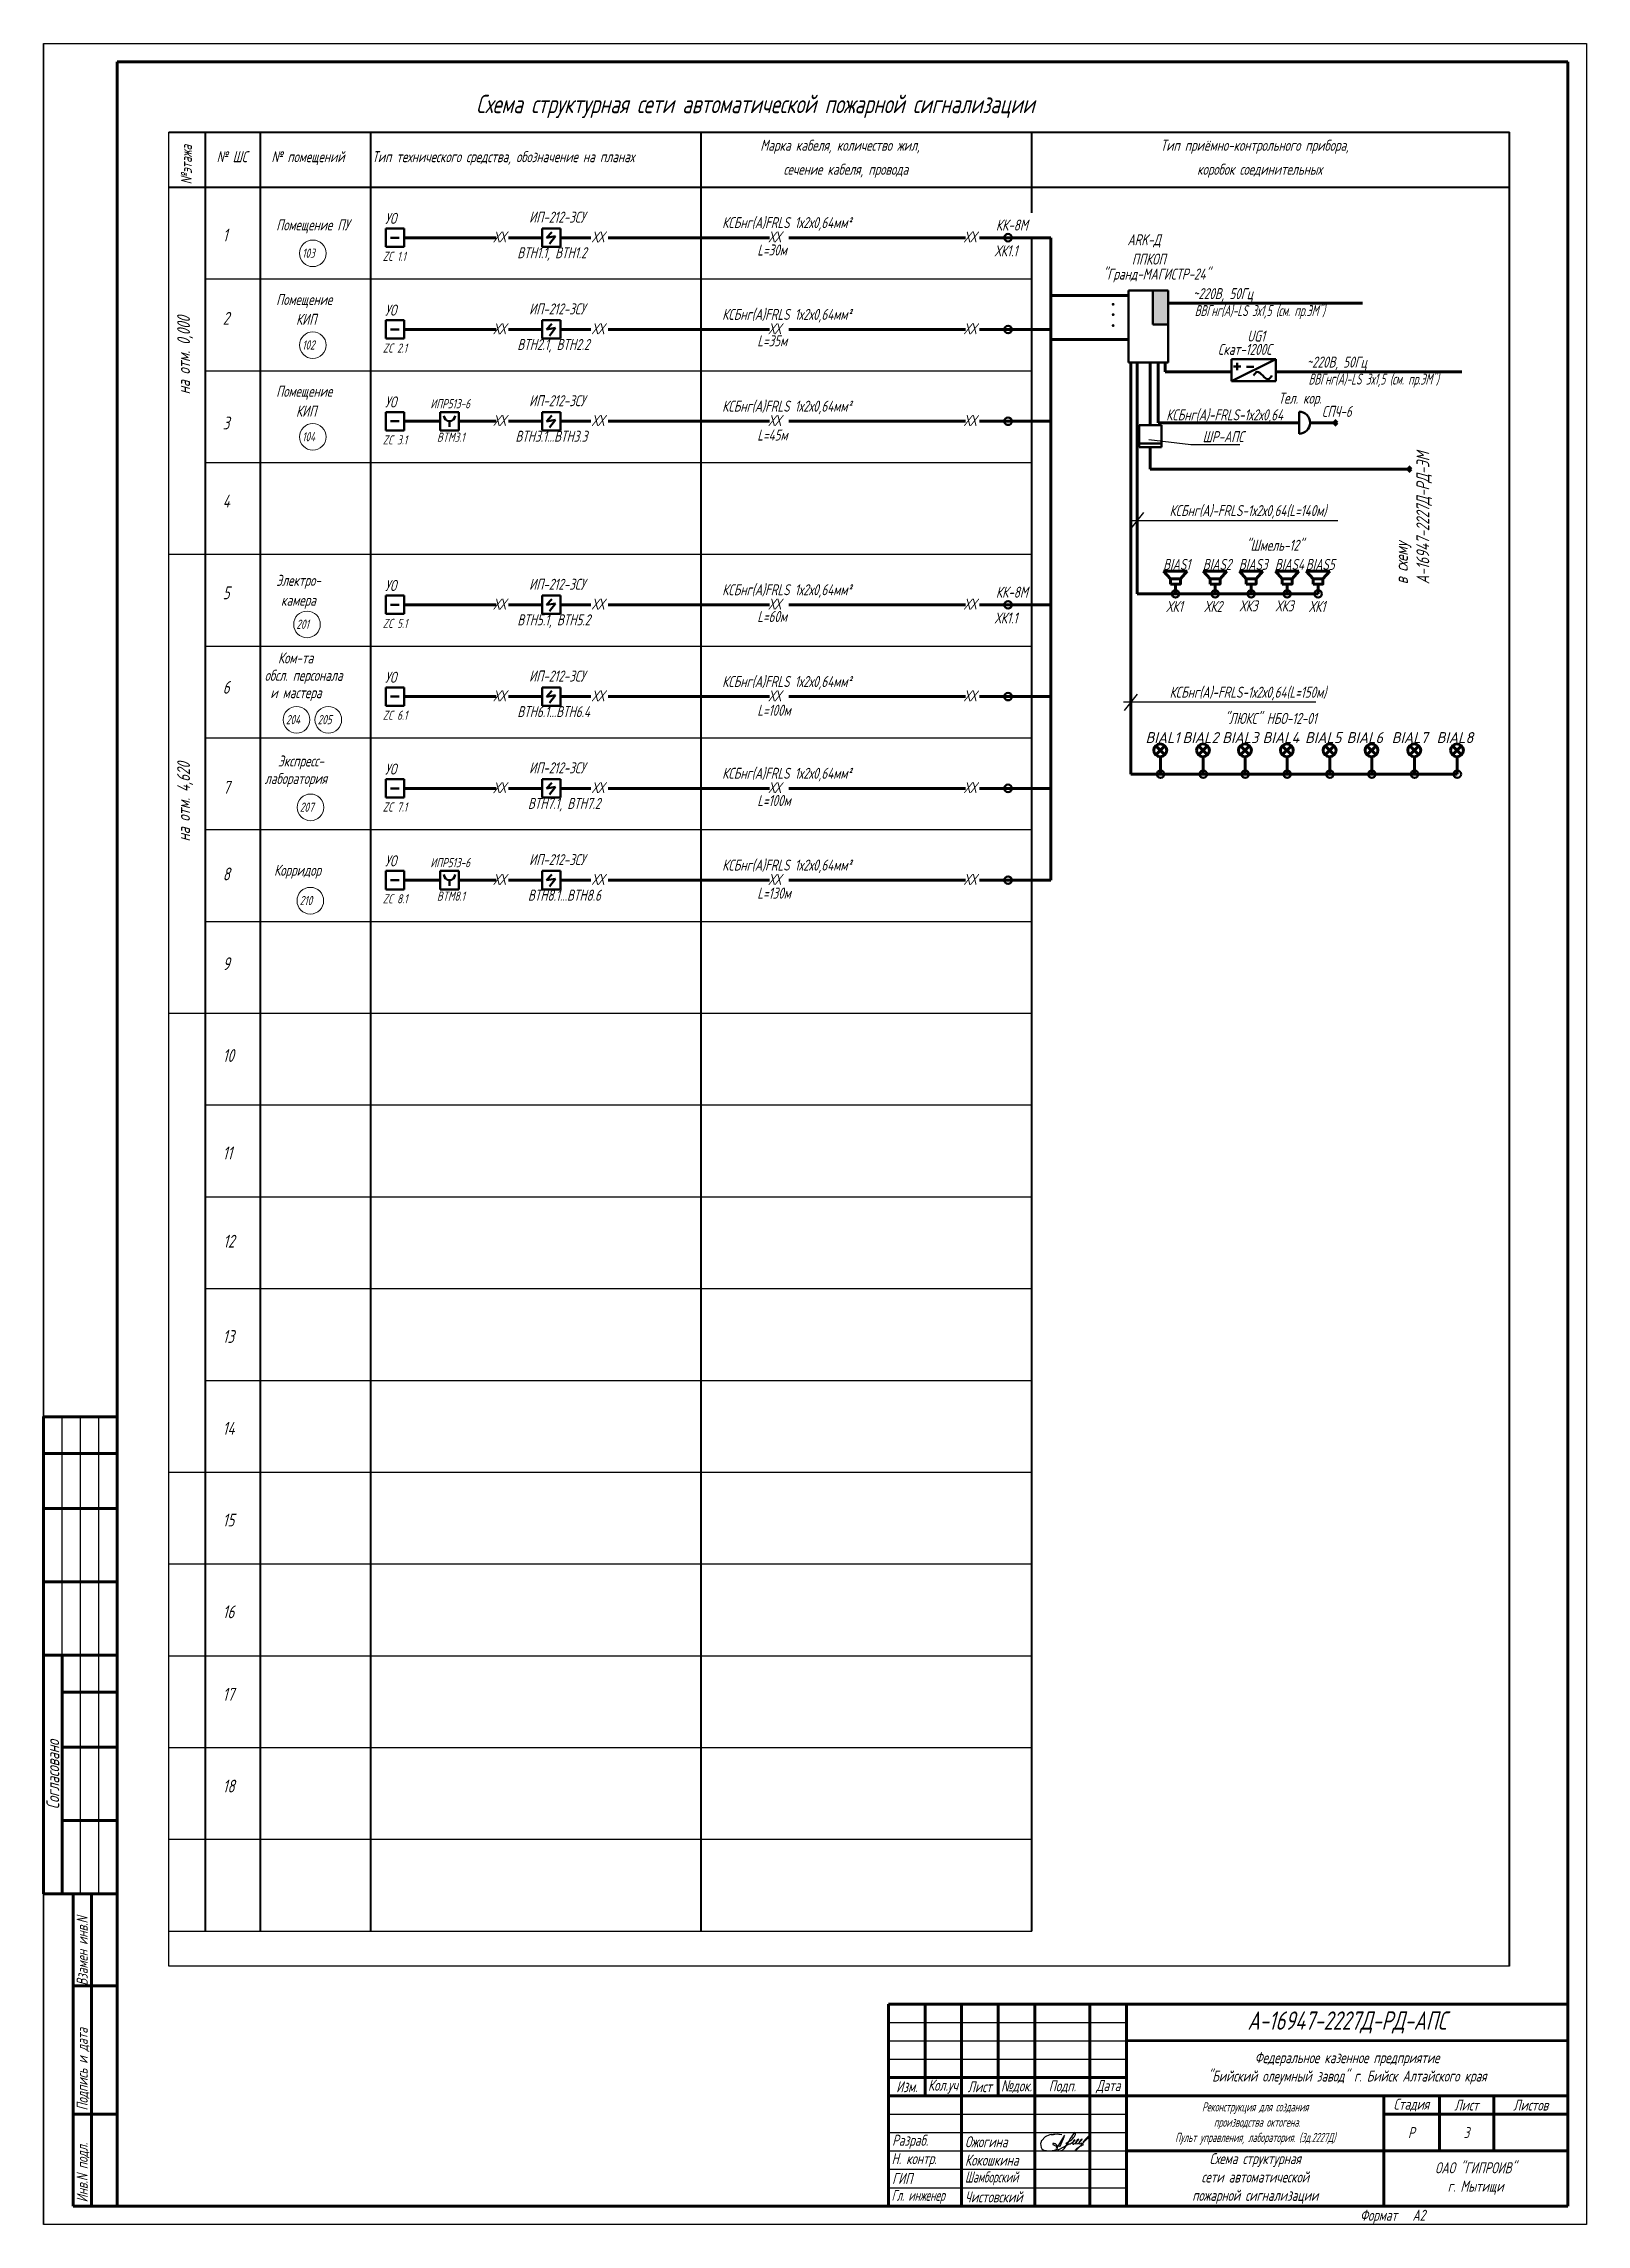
# Model space of a CAD drawing. Header units: millimetres. Extents: x 1866 to 6515, y 1263 to 3609.
# Drawn here: x 3585 to 4005, y 1268 to 1862 of the extents above; entities that cross this region are included whole.
import ezdxf
from ezdxf import colors
from ezdxf.entities.mleader import LeaderData, LeaderLine
from ezdxf.enums import TextEntityAlignment as Align
from ezdxf.math import Vec2, Vec3

# ---------------------------------------------------------------- set-up
doc = ezdxf.new("R2010")
doc.units = ezdxf.units.MM
doc.linetypes.add('ACAD_ISO02W100', pattern=[15, 12, -3])
for name, color, linetype, lineweight in [('Датчики (Вновь)', 2, 'Continuous', 50), ('КаБель силовой (Вновь)', 1, 'Continuous', 60), ('Линия выноска', 137, 'Continuous', 25), ('линия связи', 3, 'Continuous', 60), ('Линия связи (Вновь)', 3, 'Continuous', 60), ('Рамка толстая', 7, 'Continuous', 60), ('СОУЭ', 160, 'Continuous', 60), ('стена', 7, 'Continuous', 20), ('ТаБлица', 253, 'Continuous', 40), ('Текст', 2, 'Continuous', 20), ('ТОНКИЕ', 150, 'Continuous', 9), ('Штампы', 252, 'Continuous', 25), ('Щиты пульты (Вновь)', 5, 'Continuous', 50), ('Эл. аппараты (Вновь)', 93, 'Continuous', 50)]:
    doc.layers.add(name, color=color, linetype=linetype, lineweight=lineweight)
doc.layers.add('Текст.', color=51, linetype='Continuous')
doc.styles.add('Simplex', font='simplex.shx', dxfattribs={"width": 0.7, "oblique": 15})

msp = doc.modelspace()

# ---------------------------------------------------------------- texts
at = {"style": 'Simplex', "oblique": 15, "width": 0.7}
for s, p in [('1', (3633.784, 1807.998)), ('2', (3633.784, 1785.329)), ('3', (3633.784, 1756.819)), ('4', (3633.784, 1735.559)), ('5', (3633.784, 1710.559)), ('6', (3633.784, 1684.826)), ('7', (3633.876, 1657.578)), ('8', (3633.784, 1633.986)), ('9', (3633.784, 1609.526)), ('10', (3633.784, 1584.526)), ('11', (3633.784, 1557.998)), ('12', (3633.929, 1533.947)), ('13', (3633.784, 1507.998)), ('14', (3633.784, 1482.998)), ('15', (3633.784, 1457.998)), ('16', (3633.784, 1432.998)), ('17', (3633.784, 1410.534)), ('18', (3633.784, 1385.534))]:
    msp.add_text(s, height=3.5, dxfattribs=at).set_placement(p)
at = {"color": 0, "style": 'Simplex', "oblique": 15, "width": 0.7}
msp.add_text('на отм. 4,620', height=3.5, rotation=90, dxfattribs=at).set_placement((3624.867, 1644.582))
at = {"color": 7, "style": 'Simplex', "oblique": 15, "width": 0.7}
for s, p in [('Взамен инв.N', (3597.024, 1332.903)), ('Подпись и дата', (3597.024, 1298.903)), ('Инв.N подл.', (3597.024, 1273.903))]:
    msp.add_text(s, height=3, rotation=90, dxfattribs=at).set_placement(p)
at = {"layer": 'Линия связи (Вновь)', "style": 'Simplex', "oblique": 15, "width": 0.7}
for p in [(3707.442, 1807.738), (3734.236, 1807.738), (3782.347, 1807.744), (3835.565, 1807.744), (3707.442, 1782.738), (3734.236, 1782.738), (3782.347, 1782.744), (3835.565, 1782.744), (3707.442, 1757.738), (3734.236, 1757.738), (3782.347, 1757.744), (3835.565, 1757.744), (3707.442, 1707.738), (3734.236, 1707.738), (3782.347, 1707.744), (3835.565, 1707.744), (3707.442, 1682.738), (3734.236, 1682.738), (3782.347, 1682.744), (3835.565, 1682.744), (3707.442, 1657.738), (3734.236, 1657.738), (3782.347, 1657.744), (3835.565, 1657.744), (3707.442, 1632.738), (3734.236, 1632.738), (3782.347, 1632.744), (3835.565, 1632.744)]:
    msp.add_text('ХХ', height=3, dxfattribs=at).set_placement(p)
at = {"layer": 'стена', "lineweight": -3, "style": 'Simplex', "oblique": 15, "width": 0.7}
msp.add_text('  Формат   А2', height=3, dxfattribs=at).set_placement((3940.632, 1268.897))
at = {"layer": 'Текст', "style": 'Simplex', "oblique": 15, "width": 0.7}
msp.add_text('UG1', height=3, dxfattribs=at).set_placement((3915.114, 1780.745), align=Align.CENTER)
at = {"layer": 'Текст', "insert": (3939.866, 1322.903), "char_height": 5, "width": 120, "attachment_point": 5, "style": 'Simplex'}
msp.add_mtext('А-16947-2227Д-РД-АПС', dxfattribs=at)
at = {"layer": 'Текст', "lineweight": 20, "style": 'Simplex'}
for s, insert, char_height, width, attachment_point in [('Федеральное казенное предприятие\\P"Бийский олеумный завод" г. Бийск Алтайского края', (3939.866, 1310.403), 3, 120, 5), ('Изм.', (3820.024, 1305.403), 3, 10, 5), ('Кол.уч', (3829.866, 1305.403), 3, 10, 5), ('Лист', (3839.866, 1305.403), 3, 10, 5), ('{\\fArial|b0|i0|c204|p34;\\W0.7;№\\Fsimplex|c204;док.}', (3849.866, 1305.403), 3, 10, 5), ('Подп.', (3862.366, 1305.403), 3, 15, 5), ('{\\W0.7;Дата}', (3874.866, 1305.403), 3, 10, 5), ('{\\W0.6;Реконструкция для создания\\P производства октогена.  \\PПульт управления, лаборатория. (Зд.2227Д)}', (3914.866, 1295.403), 2.5, 70, 5), ('{\\W0.7;Стадия}', (3957.366, 1300.403), 3, 15, 5), ('Лист', (3972.366, 1300.403), 3, 15, 5), ('Листов', (3989.866, 1300.403), 3, 20, 5), ('Разраб.', (3816.024, 1290.403), 3, 18, 4), ('Ожогина', (3835.866, 1290.403), 3, 18, 4), ('Р', (3957.366, 1292.903), 3, 15, 5), ('3', (3972.366, 1292.903), 3, 15, 5), ('Н. контр.', (3815.866, 1285.403), 3, 19, 4), ('Кокошкина', (3835.866, 1285.403), 3, 18, 4), ('Схема структурная\\Pсети автоматической \\Pпожарной сигнализации', (3914.866, 1280.403), 3, 70, 5), ('{\\C2;ОАО "ГИПРОИВ"\\Pг. Мытищи}', (3974.866, 1280.403), 3, 50, 5), ('{\\W0.6;Гл. инженер}', (3815.866, 1275.403), 3, 18, 4), ('ГИП', (3816.024, 1280.403), 3, 18, 4), ('{\\W0.6;Шамборский}', (3835.866, 1280.403), 3, 18, 4), ('Чистовский', (3835.866, 1275.403), 3, 18, 4)]:
    msp.add_mtext(s, dxfattribs=dict(at, insert=insert, char_height=char_height, width=width, attachment_point=attachment_point))
at = {"layer": 'Текст.', "style": 'Simplex', "oblique": 15, "width": 0.7}
for s, height, p in [('Схема структурная сети автоматической пожарной сигнализации', 5, (3702.762, 1842.958)), ('Марка кабеля, количество жил,', 3, (3780.132, 1832.706)), ('Тип приёмно-контрольного прибора,', 3, (3889.087, 1832.706)), (' № ШС', 3, (3630.725, 1829.6)), (' № помещений', 3, (3645.647, 1829.6)), ('Тип технического средства, обозначение на планах', 3, (3674.455, 1829.6)), ('сечение кабеля, провода', 3, (3786.458, 1826.167)), ('коробок соединительных', 3, (3899.051, 1826.167)), ('Помещение ПУ', 3, (3648.343, 1811.031)), ('УО', 3, (3677.988, 1812.805)), ('ИП-212-3СУ', 3, (3717.195, 1813.136)), ('КСБнг(А)FRLS 1х2х0,64мм²', 3, (3769.755, 1811.652)), ('КК-8М', 3, (3844.281, 1810.981)), ('103', 2.5, (3655.386, 1803.57)), ('ВТН1.1, ВТН1.2', 3, (3713.979, 1803.443)), ('L=30м', 3, (3779.317, 1804.189)), ('ХК1.1', 3, (3843.919, 1803.955)), ('ARK-Д', 3, (3880.083, 1806.982)), ('ZC 1.1', 2.5, (3677.335, 1802.719)), (' "Гранд-МАГИСТР-24"', 3, (3871.949, 1797.632)), ('ППКОП', 3, (3881.276, 1801.708)), ('~220В, 50Гц', 3, (3897.883, 1792.302)), ('Помещение', 3, (3648.343, 1790.714)), ('КИП', 3, (3653.733, 1785.299)), ('УО', 3, (3677.988, 1787.805)), ('ИП-212-3СУ', 3, (3717.195, 1788.136)), ('КСБнг(А)FRLS 1х2х0,64мм²', 3, (3769.755, 1786.652)), ('L=35м', 3, (3779.317, 1779.472)), ('102', 2.5, (3655.386, 1778.57)), ('ZC 2.1', 2.5, (3677.335, 1777.719)), ('ВТН2.1, ВТН2.2', 3, (3713.978, 1778.443)), ('Скат-1200С', 3, (3904.728, 1777.119)), ('~220В, 50Гц', 3, (3928.868, 1773.659)), ('Помещение', 3, (3648.343, 1765.714)), ('УО', 3, (3677.988, 1762.805)), ('ИПР513-6 ', 2.5, (3690.313, 1762.57)), ('ИП-212-3СУ', 3, (3717.195, 1763.136)), ('КСБнг(А)FRLS 1х2х0,64мм²', 3, (3769.755, 1761.652)), ('КИП', 3, (3653.733, 1760.299)), ('СПЧ-6', 3, (3933.043, 1760.223)), ('104', 2.5, (3655.386, 1753.57)), ('ZC 3.1', 2.5, (3677.335, 1752.719)), ('BTM3.1 ', 2.5, (3692.109, 1753.443)), ('ВТН3.1...ВТН3.3', 3, (3713.457, 1753.443)), ('L=45м', 3, (3779.317, 1753.786)), ('Электро-', 3, (3648.343, 1714.202)), ('BIАS1', 3, (3889.805, 1718.556)), ('BIАS2', 3, (3900.604, 1718.556)), ('BIАS3', 3, (3910.41, 1718.556)), ('BIАS4', 3, (3920.216, 1718.556)), ('BIАS5', 3, (3928.628, 1718.556)), ('камера', 3, (3649.649, 1708.787)), ('УО', 3, (3677.988, 1712.805)), ('ИП-212-3СУ', 3, (3717.195, 1713.136)), ('КСБнг(А)FRLS 1х2х0,64мм²', 3, (3769.755, 1711.652)), ('КК-8М', 3, (3844.281, 1710.981)), ('201', 2.5, (3653.812, 1702.499)), ('ZC 5.1', 2.5, (3677.335, 1702.719)), ('ВТН5.1, ВТН5.2', 3, (3713.979, 1703.443)), ('L=60м', 3, (3779.317, 1704.365)), ('ХК1.1', 3, (3843.919, 1703.955)), ('ХК1', 3, (3890.659, 1707.077)), ('ХК2', 3, (3900.984, 1707.077)), ('ХК3', 3, (3910.593, 1707.256)), ('ХК3', 3, (3920.399, 1707.256)), ('ХК1', 3, (3929.481, 1707.077)), ('Ком-та ', 3, (3648.829, 1693.083)), ('обсл. персонала', 3, (3645.204, 1688.334)), ('УО', 3, (3677.988, 1687.805)), ('ИП-212-3СУ', 3, (3717.195, 1688.136)), ('КСБнг(А)FRLS 1х2х0,64мм²', 3, (3769.755, 1686.652)), ('и мастера', 3, (3646.731, 1683.61)), ('ВТН6.1...ВТН6.4', 3, (3713.978, 1678.443)), ('L=100м', 3, (3779.317, 1678.83)), ('204', 2.5, (3650.976, 1676.522)), ('205', 2.5, (3659.608, 1676.522)), ('ZC 6.1', 2.5, (3677.335, 1677.719)), ('лаборатория', 3, (3645.204, 1660.252)), ('Экспресс-', 3, (3648.829, 1665.001)), ('УО', 3, (3677.988, 1662.805)), ('ИП-212-3СУ', 3, (3717.195, 1663.136)), ('КСБнг(А)FRLS 1х2х0,64мм²', 3, (3769.755, 1661.652)), ('207', 2.5, (3654.769, 1652.666)), ('ZC 7.1', 2.5, (3677.335, 1652.719)), ('ВТН7.1, ВТН7.2', 3, (3716.866, 1653.443)), ('L=100м', 3, (3779.317, 1654.241)), ('УО', 3, (3677.988, 1637.805)), ('ИПР513-6 ', 2.5, (3690.313, 1637.57)), ('ИП-212-3СУ', 3, (3717.195, 1638.136)), ('КСБнг(А)FRLS 1х2х0,64мм²', 3, (3769.755, 1636.652)), ('Корридор', 3, (3647.767, 1635.252)), ('210', 2.5, (3654.714, 1627.242)), ('ZC 8.1', 2.5, (3677.335, 1627.719)), ('BTM8.1 ', 2.5, (3692.109, 1628.443)), ('ВТН8.1...ВТН8.6', 3, (3716.866, 1628.443)), ('L=130м', 3, (3779.317, 1629.009))]:
    msp.add_text(s, height=height, dxfattribs=at).set_placement(p)
for s, height, p in [(' №этажа', 3, (3625.38, 1822.146)), ('на отм. 0,000', 3.5, (3624.867, 1766.367))]:
    msp.add_text(s, height=height, rotation=90, dxfattribs=at).set_placement(p)
for s, p in [('Тел. кор.', (3927.075, 1763.837)), ('КСБнг(А)-FRLS-1х2х0,64', (3906.537, 1759.287)), ('КСБнг(А)-FRLS-1х2х0,64(L=140м)', (3912.875, 1733.211)), ('КСБнг(А)-FRLS-1х2х0,64(L=150м)', (3912.875, 1683.739))]:
    msp.add_text(s, height=3, dxfattribs=at).set_placement(p, align=Align.CENTER)
for s, p in [('"Шмель-12"', (3928.013, 1723.758)), (' "ЛЮКС" НБО-12-01', (3931.599, 1676.59))]:
    msp.add_text(s, height=3, dxfattribs=at).set_placement(p, align=Align.RIGHT)
at = {"layer": 'Текст.', "char_height": 3, "width": 52.90881, "attachment_point": 5, "style": 'Simplex'}
for insert in [(3916.099, 1788.77), (3947.085, 1770.126)]:
    msp.add_mtext('{\\W0.6;\\C2;ВВГнг(А)-LS 3х1,5 (см. пр.ЭМ")}', dxfattribs=dict(at, insert=insert))
at = {"layer": 'Текст.', "insert": (3952.921, 1714.645), "char_height": 3.5, "width": 36.73732, "attachment_point": 1, "rotation": 90, "style": 'Simplex'}
msp.add_mtext('в схему А-16947-2227Д-РД-ЭМ', dxfattribs=at)
at = {"layer": 'Текст.', "char_height": 3, "attachment_point": 6, "style": 'Simplex'}
for s, insert in [('{\\W0.9;BIAL1}', (3894.272, 1672.869)), ('{\\W0.9;BIAL2}', (3904.869, 1672.869)), ('{\\W0.9;BIAL3}', (3915.719, 1672.869)), ('{\\W0.9;BIAL4}', (3926.851, 1672.869)), ('{\\W0.9;BIAL5}', (3938.342, 1672.869)), ('{\\W0.9;BIAL6}', (3949.652, 1672.869)), ('{\\W0.9;BIAL7}', (3961.863, 1672.869)), ('{\\W0.9;BIAL8}', (3974.233, 1672.87))]:
    msp.add_mtext_dynamic_manual_height_columns(s, width=8.60073, gutter_width=12.5, heights=[0], dxfattribs=dict(at, insert=insert))
at = {"layer": 'Штампы', "color": 2, "insert": (3587.524, 1390.403), "char_height": 3.5, "width": 65, "attachment_point": 5, "rotation": 90, "style": 'Simplex'}
msp.add_mtext('Согласовано ', dxfattribs=at)

# ---------------------------------------------------------------- blocks, each defined once
blk = doc.blocks.new('A$C7D79663D')
at = {"layer": 'линия связи', "color": 5}
for p, q in [((1.26, 1.38), (0, 0)), ((2.14, 2.33), (2.14, 3.01)), ((3.03, 1.38), (4.29, 0)), ((4.29, 0), (0, 0))]:
    blk.add_line(p, q, dxfattribs=at)
blk.add_lwpolyline([(3.03, 2.33), (3.03, 1.38), (1.26, 1.38), (1.26, 2.33)], close=True, dxfattribs=at)
blk = doc.blocks.new('_Oblique')
at = {"color": 0, "linetype": 'ByBlock', "lineweight": -2}
blk.add_line((-0.5, -0.5), (0.5, 0.5), dxfattribs=at)
blk = doc.blocks.new('A$C16DF54B3')
at = {"layer": 'СОУЭ'}
for p, q in [((0.51, 2.99), (2.99, 0.51)), ((0.51, 0.51), (2.99, 2.99))]:
    blk.add_line(p, q, dxfattribs=at)
blk.add_circle((1.75, 1.75), 1.75, dxfattribs=at)
blk = doc.blocks.new('A$C63250D19')
at = {"layer": 'Датчики (Вновь)'}
for p, q in [((0, 5), (5, 5)), ((0, 0), (0, 5)), ((5, 0), (0, 0)), ((2.5, 1), (2.5, 2.5)), ((5, 5), (5, 0))]:
    blk.add_line(p, q, dxfattribs=at)
blk.add_arc((2.5, 4), 1.5, 180, 0, dxfattribs=at)
blk = doc.blocks.new('A$C6EEA4EDC')
at = {"layer": 'Эл. аппараты (Вновь)'}
for p, q in [((0, 3), (0, 0)), ((6, 3), (0, 3)), ((0, 0), (6, 3)), ((6, 0), (6, 3)), ((0, 0), (6, 0)), ((0.28, 1.99), (1.28, 1.99)), ((0.78, 2.49), (0.78, 1.49)), ((2.01, 1.98), (3.01, 1.98))]:
    blk.add_line(p, q, dxfattribs=at)
blk.add_spline([(2.99, 0.78), (3.49, 1.28), (4.24, 0.78), (4.99, 0.28), (5.49, 0.78)], degree=3, dxfattribs=at)
blk = doc.blocks.new('A$C15B22022')
at = {"layer": 'Щиты пульты (Вновь)'}
for p, q in [((0, 6), (0, 0)), ((6, 6), (0, 6)), ((6, 0), (6, 6)), ((0, 1), (6, 1)), ((0, 0), (6, 0))]:
    blk.add_line(p, q, dxfattribs=at)
blk = doc.blocks.new('_None')

# ---------------------------------------------------------------- hatches: boundary and pattern name
at = {"layer": 'Датчики (Вновь)'}
msp.add_hatch(color=1, dxfattribs=at).paths.add_polyline_path([(3891.153, 1794.694), (3886.958, 1794.694), (3886.958, 1785.41), (3891.153, 1785.41)])
at = {"layer": 'Эл. аппараты (Вновь)'}
for points in [[(3875.782, 1790.901, 1), (3876.582, 1790.901, 1)], [(3875.782, 1788.075, 1), (3876.582, 1788.075, 1)], [(3875.782, 1785.107, 1), (3876.582, 1785.107, 1)]]:
    msp.add_hatch(color=256, dxfattribs=at).paths.add_polyline_path(points)

# ---------------------------------------------------------------- linework, layer by layer
for p, q in [((3585.024, 1267.903), (3585.024, 1861.903)), ((3585.024, 1861.903), (3585.024, 1856.903)), ((3585.024, 1861.903), (3585.024, 1564.903)), ((3619.066, 1338.253), (3619.066, 1837.806)), ((3984.066, 1338.253), (3619.066, 1338.253)), ((3815.024, 1322.903), (3879.796, 1322.903)), ((3815.024, 1297.903), (3879.796, 1297.903)), ((3815.024, 1292.903), (3879.796, 1292.903)), ((3815.024, 1282.903), (3879.985, 1282.903)), ((3815.024, 1277.903), (3879.985, 1277.903)), ((3815.024, 1272.903), (3815.024, 1277.903)), ((3815.024, 1272.903), (3815.024, 1277.903)), ((4000.024, 1272.903), (3815.024, 1272.903)), ((3835.024, 1272.903), (3855.024, 1272.903)), ((3870.024, 1272.903), (3880.024, 1272.903)), ((3870.024, 1272.903), (3880.024, 1272.903)), ((3950.024, 1272.903), (3965.024, 1272.903)), ((3950.024, 1272.903), (3950.024, 1272.903)), ((3950.024, 1272.903), (3965.024, 1272.903)), ((3950.024, 1272.903), (3950.024, 1272.903))]:
    msp.add_line(p, q)
at = {"color": 7, "lineweight": 60}
for p, q in [((3605.024, 1856.903), (4000.024, 1856.903)), ((3605.024, 1272.903), (3605.024, 1856.903)), ((4000.024, 1856.903), (4000.024, 1272.903)), ((3605.024, 1272.903), (4000.024, 1272.903))]:
    msp.add_line(p, q, dxfattribs=at)
at = {"color": 3, "lineweight": -3}
for p, q in [((3629.066, 1797.806), (3674.066, 1797.806)), ((3674.066, 1797.806), (3854.066, 1797.806)), ((3629.066, 1772.806), (3854.066, 1772.806)), ((3629.066, 1747.806), (3680.9, 1747.806)), ((3674.066, 1747.806), (3854.066, 1747.806)), ((3674.066, 1747.806), (3854.066, 1747.806)), ((3619.066, 1722.806), (3854.066, 1722.806)), ((3629.066, 1697.806), (3644.066, 1697.806)), ((3644.066, 1697.806), (3854.066, 1697.806)), ((3629.066, 1672.806), (3854.066, 1672.806)), ((3629.066, 1647.806), (3677.948, 1647.806)), ((3674.066, 1647.806), (3854.066, 1647.806)), ((3629.066, 1622.806), (3644.066, 1622.806)), ((3644.066, 1622.806), (3854.066, 1622.806)), ((3619.066, 1597.806), (3644.066, 1597.806)), ((3644.066, 1597.806), (3854.066, 1597.806)), ((3629.066, 1572.806), (3854.066, 1572.806)), ((3629.066, 1547.806), (3854.066, 1547.806)), ((3629.066, 1547.806), (3854.066, 1547.806)), ((3629.066, 1522.806), (3854.066, 1522.806)), ((3629.066, 1497.806), (3854.066, 1497.806)), ((3619.066, 1472.806), (3854.066, 1472.806)), ((3619.066, 1472.806), (3854.066, 1472.806)), ((3619.066, 1447.806), (3854.066, 1447.806)), ((3629.066, 1447.806), (3644.066, 1447.806)), ((3619.066, 1422.806), (3854.066, 1422.806)), ((3619.066, 1397.806), (3644.066, 1397.806)), ((3619.066, 1397.806), (3644.066, 1397.806)), ((3629.066, 1397.806), (3644.066, 1397.806)), ((3644.066, 1397.806), (3854.066, 1397.806)), ((3619.066, 1372.806), (3854.066, 1372.806)), ((3619.066, 1347.806), (3854.066, 1347.806))]:
    msp.add_line(p, q, dxfattribs=at)
at = {"linetype": 'ACAD_ISO02W100', "lineweight": -3, "ltscale": 0.5}
for p, q in [((3853.902, 1797.806), (3853.902, 1797.806)), ((3853.902, 1697.806), (3853.902, 1697.806))]:
    msp.add_line(p, q, dxfattribs=at)
at = {"lineweight": 30}
msp.add_line((3891.153, 1791.172), (3921.199, 1791.172), dxfattribs=at)
at = {"color": 1}
msp.add_line((3585.024, 1564.903), (3585.024, 1267.903), dxfattribs=at)
msp.add_line((3585.024, 1564.903), (3585.024, 1267.903), dxfattribs=at)
at = {"color": 7, "linetype": 'Continuous', "lineweight": 20}
msp.add_line((3598.024, 1357.903), (3593.024, 1357.903), dxfattribs=at)
at = {"color": 7, "lineweight": 40}
msp.add_line((3593.024, 1357.903), (3593.024, 1272.824), dxfattribs=at)
at = {"lineweight": 60}
for p, q in [((3879.866, 1327.903), (3879.866, 1312.332)), ((4000.024, 1272.903), (3948.624, 1272.903))]:
    msp.add_line(p, q, dxfattribs=at)
at = {"lineweight": -3}
for p, q in [((3815.024, 1317.903), (3880.352, 1317.903)), ((3815.024, 1312.903), (3879.866, 1312.903)), ((3815.024, 1287.903), (3880.179, 1287.903))]:
    msp.add_line(p, q, dxfattribs=at)
at = {"color": 5, "lineweight": -3}
msp.add_lwpolyline([(4005.024, 1861.903), (4005.024, 1267.903), (3585.024, 1267.903), (3585.024, 1861.903), (4005.024, 1861.903)], dxfattribs=at)
at = {"layer": 'Датчики (Вновь)', "color": 1}
for p, q in [((3683.175, 1811.542), (3678.175, 1811.542)), ((3683.175, 1811.542), (3678.175, 1811.542)), ((3678.175, 1811.542), (3678.175, 1806.542)), ((3678.175, 1811.542), (3678.175, 1806.542)), ((3678.175, 1806.542), (3683.175, 1806.542)), ((3678.175, 1806.542), (3683.175, 1806.542)), ((3681.789, 1809.042), (3679.456, 1809.042)), ((3681.789, 1809.042), (3679.456, 1809.042)), ((3683.175, 1806.542), (3683.175, 1811.542)), ((3683.175, 1806.542), (3683.175, 1811.542)), ((3880.402, 1794.694), (3891.153, 1794.694)), ((3880.402, 1775.09), (3880.402, 1794.694)), ((3886.958, 1794.694), (3886.958, 1785.41)), ((3891.153, 1794.694), (3886.958, 1794.694)), ((3891.153, 1785.41), (3891.153, 1794.694)), ((3891.153, 1794.694), (3891.153, 1775.09)), ((3683.175, 1786.542), (3678.175, 1786.542)), ((3683.175, 1786.542), (3678.175, 1786.542)), ((3678.175, 1786.542), (3678.175, 1781.542)), ((3678.175, 1786.542), (3678.175, 1781.542)), ((3681.789, 1784.042), (3679.456, 1784.042)), ((3681.789, 1784.042), (3679.456, 1784.042)), ((3683.175, 1781.542), (3683.175, 1786.542)), ((3683.175, 1781.542), (3683.175, 1786.542)), ((3886.958, 1785.41), (3891.153, 1785.41)), ((3678.175, 1781.542), (3683.175, 1781.542)), ((3678.175, 1781.542), (3683.175, 1781.542)), ((3891.153, 1775.09), (3880.402, 1775.09)), ((3683.175, 1761.542), (3678.175, 1761.542)), ((3683.175, 1761.542), (3678.175, 1761.542)), ((3678.175, 1761.542), (3678.175, 1756.542)), ((3678.175, 1761.542), (3678.175, 1756.542)), ((3681.789, 1759.042), (3679.456, 1759.042)), ((3681.789, 1759.042), (3679.456, 1759.042)), ((3683.175, 1756.542), (3683.175, 1761.542)), ((3683.175, 1756.542), (3683.175, 1761.542)), ((3678.175, 1756.542), (3683.175, 1756.542)), ((3678.175, 1756.542), (3683.175, 1756.542)), ((3683.175, 1711.542), (3678.175, 1711.542)), ((3683.175, 1711.542), (3678.175, 1711.542)), ((3678.175, 1711.542), (3678.175, 1706.542)), ((3678.175, 1711.542), (3678.175, 1706.542)), ((3683.175, 1706.542), (3683.175, 1711.542)), ((3683.175, 1706.542), (3683.175, 1711.542)), ((3678.175, 1706.542), (3683.175, 1706.542)), ((3678.175, 1706.542), (3683.175, 1706.542)), ((3681.789, 1709.042), (3679.456, 1709.042)), ((3681.789, 1709.042), (3679.456, 1709.042)), ((3683.175, 1686.542), (3678.175, 1686.542)), ((3683.175, 1686.542), (3678.175, 1686.542)), ((3678.175, 1686.542), (3678.175, 1681.542)), ((3678.175, 1686.542), (3678.175, 1681.542)), ((3678.175, 1681.542), (3683.175, 1681.542)), ((3678.175, 1681.542), (3683.175, 1681.542)), ((3681.789, 1684.042), (3679.456, 1684.042)), ((3681.789, 1684.042), (3679.456, 1684.042)), ((3683.175, 1681.542), (3683.175, 1686.542)), ((3683.175, 1681.542), (3683.175, 1686.542)), ((3683.175, 1661.542), (3678.175, 1661.542)), ((3683.175, 1661.542), (3678.175, 1661.542)), ((3678.175, 1661.542), (3678.175, 1656.542)), ((3678.175, 1661.542), (3678.175, 1656.542)), ((3681.789, 1659.042), (3679.456, 1659.042)), ((3681.789, 1659.042), (3679.456, 1659.042)), ((3683.175, 1656.542), (3683.175, 1661.542)), ((3683.175, 1656.542), (3683.175, 1661.542)), ((3678.175, 1656.542), (3683.175, 1656.542)), ((3678.175, 1656.542), (3683.175, 1656.542)), ((3683.175, 1636.542), (3678.175, 1636.542)), ((3683.175, 1636.542), (3678.175, 1636.542)), ((3678.175, 1636.542), (3678.175, 1631.542)), ((3678.175, 1636.542), (3678.175, 1631.542)), ((3681.789, 1634.042), (3679.456, 1634.042)), ((3681.789, 1634.042), (3679.456, 1634.042)), ((3683.175, 1631.542), (3683.175, 1636.542)), ((3683.175, 1631.542), (3683.175, 1636.542)), ((3678.175, 1631.542), (3683.175, 1631.542)), ((3678.175, 1631.542), (3683.175, 1631.542))]:
    msp.add_line(p, q, dxfattribs=at)
at = {"layer": 'Датчики (Вновь)', "color": 2}
for p, q in [((3720.771, 1811.542), (3725.771, 1811.542)), ((3720.771, 1806.542), (3720.771, 1811.542)), ((3725.771, 1806.542), (3720.771, 1806.542)), ((3723.39, 1810.59), (3721.966, 1809.01)), ((3721.966, 1809.01), (3724.418, 1809.445)), ((3724.418, 1809.445), (3722.717, 1807.351)), ((3725.771, 1811.542), (3725.771, 1806.542)), ((3720.771, 1786.542), (3725.771, 1786.542)), ((3720.771, 1781.542), (3720.771, 1786.542)), ((3723.39, 1785.59), (3721.966, 1784.01)), ((3721.966, 1784.01), (3724.418, 1784.445)), ((3724.418, 1784.445), (3722.717, 1782.351)), ((3725.771, 1786.542), (3725.771, 1781.542)), ((3725.771, 1781.542), (3720.771, 1781.542)), ((3720.771, 1761.542), (3725.771, 1761.542)), ((3720.771, 1756.542), (3720.771, 1761.542)), ((3723.39, 1760.59), (3721.966, 1759.01)), ((3721.966, 1759.01), (3724.418, 1759.445)), ((3724.418, 1759.445), (3722.717, 1757.351)), ((3725.771, 1761.542), (3725.771, 1756.542)), ((3725.771, 1756.542), (3720.771, 1756.542)), ((3720.771, 1711.542), (3725.771, 1711.542)), ((3720.771, 1706.542), (3720.771, 1711.542)), ((3725.771, 1711.542), (3725.771, 1706.542)), ((3725.771, 1706.542), (3720.771, 1706.542)), ((3723.39, 1710.59), (3721.966, 1709.01)), ((3721.966, 1709.01), (3724.418, 1709.445)), ((3724.418, 1709.445), (3722.717, 1707.351)), ((3720.771, 1686.542), (3725.771, 1686.542)), ((3720.771, 1681.542), (3720.771, 1686.542)), ((3725.771, 1681.542), (3720.771, 1681.542)), ((3723.39, 1685.59), (3721.966, 1684.01)), ((3721.966, 1684.01), (3724.418, 1684.445)), ((3724.418, 1684.445), (3722.717, 1682.351)), ((3725.771, 1686.542), (3725.771, 1681.542)), ((3720.771, 1661.542), (3725.771, 1661.542)), ((3720.771, 1656.542), (3720.771, 1661.542)), ((3723.39, 1660.59), (3721.966, 1659.01)), ((3721.966, 1659.01), (3724.418, 1659.445)), ((3724.418, 1659.445), (3722.717, 1657.351)), ((3725.771, 1661.542), (3725.771, 1656.542)), ((3725.771, 1656.542), (3720.771, 1656.542)), ((3720.771, 1636.542), (3725.771, 1636.542)), ((3720.771, 1631.542), (3720.771, 1636.542)), ((3723.39, 1635.59), (3721.966, 1634.01)), ((3721.966, 1634.01), (3724.418, 1634.445)), ((3724.418, 1634.445), (3722.717, 1632.351)), ((3725.771, 1636.542), (3725.771, 1631.542)), ((3725.771, 1631.542), (3720.771, 1631.542))]:
    msp.add_line(p, q, dxfattribs=at)
at = {"layer": 'Датчики (Вновь)'}
msp.add_line((3926.799, 1761.632), (3926.799, 1755.632), dxfattribs=at)
at = {"layer": 'Датчики (Вновь)', "color": 1}
for centre in [(3847.583, 1809.042), (3847.583, 1784.042), (3847.583, 1759.042), (3893.162, 1712.037), (3903.961, 1712.037), (3913.767, 1712.037), (3923.573, 1712.037), (3931.985, 1712.037), (3847.583, 1709.042), (3847.583, 1684.042), (3889.102, 1662.923), (3900.735, 1662.923), (3912.152, 1662.923), (3923.568, 1662.923), (3935.202, 1662.923), (3946.618, 1662.923), (3958.252, 1662.923), (3969.886, 1662.924), (3847.583, 1659.042), (3847.583, 1634.042)]:
    msp.add_circle(centre, 1.014, dxfattribs=at)
at = {"layer": 'Датчики (Вновь)'}
msp.add_arc((3926.799, 1758.632), 3, 270, 90, dxfattribs=at)
at = {"layer": 'КаБель силовой (Вновь)'}
for p, q in [((3891.153, 1791.172), (3944.104, 1791.172)), ((3890.379, 1772.529), (3908.415, 1772.529)), ((3920.439, 1772.529), (3971.127, 1772.529))]:
    msp.add_line(p, q, dxfattribs=at)
at = {"layer": 'Линия выноска', "linetype": 'ByBlock'}
for points in [[(3937.387, 1731.923), (3880.752, 1731.923)], [(3931.351, 1682.518), (3879.03, 1682.518)]]:
    msp.add_lwpolyline(points, dxfattribs=at)
at = {"layer": 'линия связи', "color": 4}
for p, q in [((3880.972, 1775.09), (3880.973, 1662.923)), ((3889.101, 1667.663), (3889.102, 1662.923)), ((3900.735, 1667.663), (3900.735, 1662.923)), ((3912.152, 1667.663), (3912.152, 1662.923)), ((3923.568, 1667.664), (3923.568, 1662.923)), ((3935.202, 1667.663), (3935.202, 1662.923)), ((3946.618, 1667.663), (3946.618, 1662.923)), ((3958.252, 1667.664), (3958.252, 1662.923)), ((3969.886, 1667.664), (3969.886, 1662.923)), ((3880.972, 1662.923), (3969.886, 1662.923))]:
    msp.add_line(p, q, dxfattribs=at)
at = {"layer": 'линия связи', "color": 5}
for p, q in [((3882.695, 1775.09), (3882.695, 1712.037)), ((3882.695, 1712.037), (3931.985, 1712.037)), ((3903.961, 1714.773), (3903.961, 1712.037)), ((3913.767, 1714.773), (3913.767, 1712.037)), ((3923.572, 1714.774), (3923.572, 1712.037)), ((3931.985, 1714.774), (3931.985, 1712.037))]:
    msp.add_line(p, q, dxfattribs=at)
at = {"layer": 'линия связи'}
for p, q in [((3890.379, 1775.161), (3890.379, 1772.529)), ((3893.162, 1714.773), (3893.162, 1712.037))]:
    msp.add_line(p, q, dxfattribs=at)
at = {"layer": 'Линия связи (Вновь)'}
for p, q in [((3692.619, 1809.042), (3683.175, 1809.042)), ((3692.619, 1809.042), (3708.189, 1809.042)), ((3711.57, 1809.042), (3720.771, 1809.042)), ((3725.771, 1809.042), (3734.012, 1809.042)), ((3738.694, 1809.042), (3747.095, 1809.042)), ((3747.095, 1809.042), (3777.914, 1809.042)), ((3777.914, 1809.042), (3782.671, 1809.042)), ((3787.863, 1809.042), (3823.472, 1809.042)), ((3822.927, 1809.042), (3836.037, 1809.042)), ((3839.789, 1809.042), (3859.207, 1809.042)), ((3859.207, 1809.042), (3859.207, 1634.042)), ((3880.402, 1793.276), (3859.207, 1793.276)), ((3692.619, 1784.042), (3683.175, 1784.042)), ((3692.619, 1784.042), (3708.189, 1784.042)), ((3711.57, 1784.042), (3720.771, 1784.042)), ((3725.771, 1784.042), (3734.012, 1784.042)), ((3738.694, 1784.042), (3747.095, 1784.042)), ((3747.095, 1784.042), (3777.914, 1784.042)), ((3777.914, 1784.042), (3782.671, 1784.042)), ((3787.863, 1784.042), (3822.927, 1784.042)), ((3822.927, 1784.042), (3836.037, 1784.042)), ((3839.789, 1784.042), (3859.207, 1784.042)), ((3880.402, 1781.276), (3859.207, 1781.276)), ((3886.312, 1775.09), (3886.312, 1757.989)), ((3888.428, 1775.09), (3888.428, 1758.632)), ((3693.019, 1759.042), (3683.175, 1759.042)), ((3698.019, 1759.042), (3708.189, 1759.042)), ((3711.57, 1759.042), (3720.771, 1759.042)), ((3725.771, 1759.042), (3734.012, 1759.042)), ((3738.694, 1759.042), (3747.095, 1759.042)), ((3747.095, 1759.042), (3777.914, 1759.042)), ((3777.914, 1759.042), (3782.671, 1759.042)), ((3787.863, 1759.042), (3815.639, 1759.042)), ((3814.263, 1759.042), (3836.037, 1759.042)), ((3839.789, 1759.042), (3859.207, 1759.042)), ((3888.428, 1758.632), (3926.799, 1758.632)), ((3929.799, 1758.632), (3937.172, 1758.632)), ((3937.172, 1758.632), (3936.465, 1759.339)), ((3937.172, 1758.632), (3936.465, 1757.925)), ((3886.312, 1751.989), (3886.312, 1746.002)), ((3957.343, 1746.002), (3956.636, 1746.709)), ((3886.312, 1746.002), (3957.343, 1746.002)), ((3957.343, 1746.002), (3956.636, 1745.294)), ((3692.619, 1709.042), (3683.175, 1709.042)), ((3692.619, 1709.042), (3708.189, 1709.042)), ((3711.57, 1709.042), (3720.771, 1709.042)), ((3725.771, 1709.042), (3734.012, 1709.042)), ((3738.694, 1709.042), (3747.095, 1709.042)), ((3747.095, 1709.042), (3777.914, 1709.042)), ((3777.914, 1709.042), (3782.671, 1709.042)), ((3787.863, 1709.042), (3823.472, 1709.042)), ((3822.927, 1709.042), (3836.037, 1709.042)), ((3839.789, 1709.042), (3859.207, 1709.042)), ((3692.619, 1684.042), (3683.175, 1684.042)), ((3692.619, 1684.042), (3708.189, 1684.042)), ((3711.57, 1684.042), (3720.771, 1684.042)), ((3725.771, 1684.042), (3734.012, 1684.042)), ((3738.694, 1684.042), (3747.095, 1684.042)), ((3747.095, 1684.042), (3777.914, 1684.042)), ((3777.914, 1684.042), (3782.671, 1684.042)), ((3787.863, 1684.042), (3822.927, 1684.042)), ((3822.927, 1684.042), (3836.037, 1684.042)), ((3839.789, 1684.042), (3859.207, 1684.042)), ((3693.019, 1659.042), (3683.175, 1659.042)), ((3692.757, 1659.042), (3708.189, 1659.042)), ((3711.57, 1659.042), (3720.771, 1659.042)), ((3725.771, 1659.042), (3734.012, 1659.042)), ((3738.694, 1659.042), (3747.095, 1659.042)), ((3747.095, 1659.042), (3777.914, 1659.042)), ((3777.914, 1659.042), (3782.671, 1659.042)), ((3787.863, 1659.042), (3815.639, 1659.042)), ((3814.263, 1659.042), (3836.037, 1659.042)), ((3839.789, 1659.042), (3859.207, 1659.042)), ((3693.019, 1634.042), (3683.175, 1634.042)), ((3698.019, 1634.042), (3708.189, 1634.042)), ((3711.57, 1634.042), (3720.771, 1634.042)), ((3725.771, 1634.042), (3734.012, 1634.042)), ((3738.694, 1634.042), (3747.095, 1634.042)), ((3747.095, 1634.042), (3777.914, 1634.042)), ((3777.914, 1634.042), (3782.671, 1634.042)), ((3787.863, 1634.042), (3815.639, 1634.042)), ((3814.263, 1634.042), (3836.037, 1634.042)), ((3839.789, 1634.042), (3859.207, 1634.042))]:
    msp.add_line(p, q, dxfattribs=at)
at = {"layer": 'Рамка толстая'}
for p, q in [((3815.024, 1327.903), (4000.024, 1327.903)), ((3815.024, 1272.903), (3815.024, 1327.903)), ((3825.024, 1327.903), (3825.024, 1302.903)), ((3834.866, 1327.903), (3834.866, 1272.903)), ((3844.866, 1302.903), (3844.866, 1327.903)), ((3854.866, 1272.903), (3854.866, 1327.903)), ((3869.866, 1327.903), (3869.866, 1272.903)), ((4000.024, 1327.903), (3949.866, 1327.903)), ((3879.866, 1317.903), (4000.024, 1318.009)), ((3815.024, 1307.903), (3879.796, 1307.903)), ((3879.866, 1312.332), (3879.866, 1272.903)), ((3815.024, 1302.903), (4000.024, 1302.903)), ((3949.866, 1302.903), (3949.866, 1272.903)), ((3965.076, 1287.903), (3965.076, 1302.903)), ((3979.866, 1302.903), (3979.866, 1287.903)), ((3949.854, 1297.903), (4000.024, 1297.903)), ((3879.866, 1287.903), (4000.024, 1287.903))]:
    msp.add_line(p, q, dxfattribs=at)
at = {"layer": 'ТаБлица'}
for p, q in [((3619.066, 1837.806), (3984.066, 1837.806)), ((3629.066, 1347.806), (3629.066, 1837.806)), ((3644.066, 1347.806), (3644.066, 1837.806)), ((3674.066, 1347.806), (3674.066, 1837.806)), ((3764.066, 1347.806), (3764.066, 1837.806)), ((3854.066, 1815.801), (3854.066, 1837.806)), ((3984.066, 1338.253), (3984.066, 1837.806)), ((3619.066, 1822.806), (3984.066, 1822.806)), ((3854.066, 1347.806), (3854.066, 1809.042))]:
    msp.add_line(p, q, dxfattribs=at)
at = {"layer": 'Текст.', "color": 255}
for p, q in [((3856.513, 1290.111), (3856.442, 1289.891)), ((3856.442, 1289.891), (3856.563, 1288.833)), ((3856.731, 1290.791), (3856.513, 1290.111)), ((3857.689, 1291.716), (3856.734, 1290.767)), ((3858.047, 1291.9), (3857.689, 1291.716)), ((3858.926, 1292.288), (3858.047, 1291.9)), ((3859.326, 1292.343), (3858.926, 1292.288)), ((3859.326, 1292.343), (3859.964, 1292.385)), ((3859.739, 1289.857), (3859.735, 1289.802)), ((3859.735, 1289.802), (3859.801, 1289.646)), ((3859.798, 1289.906), (3859.739, 1289.857)), ((3859.794, 1289.664), (3859.936, 1289.537)), ((3859.886, 1289.923), (3859.798, 1289.906)), ((3860.002, 1289.932), (3859.886, 1289.923)), ((3859.922, 1289.541), (3860.486, 1289.307)), ((3860.278, 1292.4), (3859.964, 1292.385)), ((3860.057, 1289.919), (3860.002, 1289.932)), ((3860.139, 1289.908), (3860.057, 1289.919)), ((3860.305, 1289.859), (3860.139, 1289.908)), ((3860.93, 1292.436), (3860.278, 1292.4)), ((3860.46, 1289.827), (3860.305, 1289.859)), ((3860.869, 1289.465), (3860.46, 1289.827)), ((3860.486, 1289.307), (3860.732, 1289.314)), ((3860.732, 1289.314), (3861.123, 1289.356)), ((3862.922, 1292.249), (3860.801, 1288.53)), ((3860.801, 1288.53), (3860.911, 1289.367)), ((3860.88, 1289.409), (3860.855, 1289.488)), ((3860.882, 1289.381), (3860.88, 1289.409)), ((3860.899, 1289.325), (3860.882, 1289.381)), ((3860.895, 1289.267), (3860.899, 1289.325)), ((3861.37, 1292.378), (3860.93, 1292.436)), ((3861.632, 1292.343), (3861.37, 1292.378)), ((3862.595, 1291.197), (3861.574, 1288.972)), ((3862.201, 1292.267), (3861.632, 1292.343)), ((3861.739, 1289.363), (3861.757, 1289.365)), ((3861.793, 1288.498), (3864.421, 1289.96)), ((3862.81, 1291.646), (3862.595, 1291.197)), ((3863.096, 1289.001), (3862.744, 1288.477)), ((3863.432, 1289.483), (3863.096, 1289.001)), ((3863.327, 1289.964), (3863.974, 1290.392)), ((3863.725, 1290.002), (3863.432, 1289.483)), ((3864.11, 1290.607), (3863.725, 1290.002)), ((3863.872, 1289.658), (3864.421, 1289.96)), ((3863.915, 1290.362), (3864.847, 1290.947)), ((3864.462, 1291.272), (3864.11, 1290.607)), ((3864.432, 1289.754), (3864.615, 1289.886)), ((3864.817, 1291.787), (3864.462, 1291.272)), ((3864.615, 1289.886), (3864.773, 1289.999)), ((3864.773, 1289.999), (3865.074, 1290.215)), ((3865.154, 1292.185), (3864.817, 1291.787)), ((3864.847, 1290.947), (3865.194, 1291.292)), ((3865.074, 1290.215), (3865.334, 1290.363)), ((3865.175, 1290.175), (3865.152, 1289.979)), ((3865.152, 1289.979), (3865.182, 1289.855)), ((3865.447, 1292.636), (3865.154, 1292.185)), ((3865.271, 1290.416), (3865.175, 1290.175)), ((3865.182, 1289.855), (3865.216, 1289.79)), ((3865.194, 1291.292), (3865.442, 1291.559)), ((3865.216, 1289.79), (3865.463, 1289.752)), ((3865.318, 1290.556), (3865.271, 1290.416)), ((3865.458, 1290.742), (3865.318, 1290.556)), ((3865.334, 1290.363), (3865.621, 1290.659)), ((3865.442, 1291.559), (3865.643, 1291.834)), ((3865.886, 1292.972), (3865.447, 1292.636)), ((3865.502, 1290.804), (3865.458, 1290.742)), ((3865.463, 1289.752), (3865.525, 1289.815)), ((3865.581, 1290.617), (3865.477, 1290.511)), ((3865.799, 1290.94), (3865.502, 1290.804)), ((3865.525, 1289.815), (3865.739, 1289.93)), ((3865.792, 1290.935), (3865.581, 1290.617)), ((3865.621, 1290.659), (3865.704, 1290.821)), ((3865.643, 1291.834), (3865.951, 1292.364)), ((3865.739, 1289.93), (3865.932, 1290.072)), ((3867.321, 1289.281), (3865.878, 1287.803)), ((3865.974, 1292.698), (3865.886, 1292.972)), ((3865.921, 1290.081), (3865.914, 1289.818)), ((3865.914, 1289.818), (3866.592, 1289.971)), ((3866.001, 1290.292), (3865.921, 1290.081)), ((3865.932, 1290.072), (3866.214, 1290.3)), ((3865.951, 1292.364), (3865.97, 1292.554)), ((3865.964, 1292.541), (3865.974, 1292.698)), ((3866.148, 1290.518), (3866.001, 1290.292)), ((3866.012, 1292.904), (3866.012, 1292.904)), ((3866.298, 1290.695), (3866.148, 1290.518)), ((3866.202, 1290.328), (3866.408, 1290.539)), ((3866.437, 1290.892), (3866.298, 1290.695)), ((3866.408, 1290.539), (3866.639, 1290.811)), ((3866.554, 1291.008), (3866.437, 1290.892)), ((3866.494, 1289.945), (3866.843, 1290.068)), ((3866.819, 1291.098), (3866.554, 1291.008)), ((3866.639, 1290.811), (3866.753, 1290.945)), ((3866.75, 1290.924), (3866.819, 1291.098)), ((3866.832, 1290.077), (3866.825, 1289.814)), ((3866.825, 1289.814), (3867.168, 1289.901)), ((3866.827, 1288.945), (3867.061, 1289.13)), ((3866.912, 1290.288), (3866.832, 1290.077)), ((3866.843, 1290.068), (3867.125, 1290.296)), ((3867.059, 1290.514), (3866.912, 1290.288)), ((3867.209, 1290.691), (3867.059, 1290.514)), ((3867.061, 1289.13), (3867.64, 1289.385)), ((3867.113, 1290.324), (3867.32, 1290.535)), ((3867.128, 1289.875), (3867.423, 1289.91)), ((3867.349, 1290.887), (3867.209, 1290.691)), ((3867.32, 1290.535), (3867.55, 1290.807)), ((3867.697, 1289.709), (3867.321, 1289.281)), ((3867.465, 1291.004), (3867.349, 1290.887)), ((3867.423, 1289.91), (3867.728, 1290.1)), ((3867.73, 1291.094), (3867.465, 1291.004)), ((3867.55, 1290.807), (3867.665, 1290.941)), ((3867.64, 1289.385), (3867.797, 1289.502)), ((3867.662, 1290.92), (3867.73, 1291.094)), ((3867.916, 1290.069), (3867.697, 1289.709)), ((3867.797, 1289.502), (3868.238, 1289.683)), ((3868.617, 1290.998), (3867.916, 1290.069)), ((3868.02, 1290.498), (3868.684, 1290.755)), ((3869.668, 1292.083), (3868.617, 1290.998)), ((3868.684, 1290.755), (3869.724, 1291.781)), ((3869.656, 1292.064), (3869.804, 1292.224)), ((3869.783, 1291.898), (3869.712, 1291.761)), ((3869.82, 1291.957), (3869.783, 1291.898)), ((3869.804, 1292.224), (3869.906, 1292.329)), ((3869.844, 1292), (3869.82, 1291.957)), ((3869.912, 1292.095), (3869.844, 1292)), ((3869.906, 1292.329), (3870.016, 1292.421)), ((3869.942, 1292.146), (3869.912, 1292.095)), ((3870.007, 1292.276), (3869.942, 1292.146)), ((3870.043, 1292.341), (3870.007, 1292.276)), ((3870.016, 1292.421), (3870.055, 1292.452)), ((3870.048, 1292.374), (3870.043, 1292.341)), ((3870.055, 1292.452), (3870.048, 1292.374)), ((3856.563, 1288.833), (3856.763, 1288.457)), ((3856.763, 1288.457), (3857.31, 1288.097)), ((3857.31, 1288.097), (3858.016, 1287.998)), ((3858.016, 1287.998), (3858.906, 1287.971)), ((3858.906, 1287.971), (3859.633, 1288.031)), ((3859.633, 1288.031), (3860.264, 1288.151)), ((3860.264, 1288.151), (3860.813, 1288.309)), ((3860.813, 1288.309), (3861.217, 1288.455)), ((3861.154, 1288.002), (3861.415, 1288.288)), ((3861.574, 1287.807), (3861.16, 1288.028)), ((3861.415, 1288.288), (3861.793, 1288.498)), ((3862.348, 1288.01), (3861.574, 1287.807)), ((3862.744, 1288.477), (3862.348, 1288.01)), ((3865.808, 1287.991), (3865.952, 1288.251)), ((3865.823, 1287.805), (3865.808, 1287.991)), ((3865.952, 1288.251), (3866.203, 1288.479)), ((3866.203, 1288.479), (3866.412, 1288.704)), ((3866.412, 1288.704), (3866.827, 1288.945))]:
    msp.add_line(p, q, dxfattribs=at)
at = {"layer": 'ТОНКИЕ', "color": 255}
for centre in [(3658.3, 1804.78), (3658.3, 1779.78), (3658.3, 1754.78), (3656.726, 1703.709), (3653.889, 1677.732), (3662.522, 1677.732), (3657.682, 1653.875), (3657.628, 1628.452)]:
    msp.add_circle(centre, 3.626, dxfattribs=at)
at = {"layer": 'Штампы', "lineweight": 60}
for p, q in [((3585.024, 1357.982), (3585.024, 1487.982)), ((3585.024, 1357.903), (3585.024, 1487.903)), ((3585.024, 1487.903), (3605.024, 1487.903)), ((3585.024, 1477.903), (3605.024, 1477.903)), ((3585.024, 1462.903), (3605.024, 1462.903)), ((3585.024, 1442.903), (3605.024, 1442.903)), ((3585.024, 1422.903), (3605.024, 1422.903)), ((3590.024, 1357.903), (3590.024, 1422.903)), ((3590.024, 1412.903), (3605.024, 1412.903)), ((3590.024, 1397.903), (3605.024, 1397.903)), ((3590.024, 1377.903), (3605.024, 1377.903)), ((3585.024, 1357.903), (3605.024, 1357.903)), ((3593.024, 1272.903), (3593.024, 1357.903)), ((3593.024, 1357.903), (3605.024, 1357.903)), ((3598.024, 1272.903), (3598.024, 1357.903)), ((3593.024, 1332.903), (3605.024, 1332.903)), ((3593.024, 1297.903), (3605.024, 1297.903)), ((3593.024, 1272.903), (3605.024, 1272.903))]:
    msp.add_line(p, q, dxfattribs=at)
at = {"layer": 'Штампы', "color": 5}
for p, q in [((3590.024, 1422.903), (3590.024, 1487.903)), ((3595.024, 1357.903), (3595.024, 1487.903)), ((3600.024, 1357.903), (3600.024, 1487.903))]:
    msp.add_line(p, q, dxfattribs=at)

# ---------------------------------------------------------------- block references
at = {"xscale": 2, "yscale": 2, "zscale": 2}
msp.add_blockref('A$C6EEA4EDC', (3908.439, 1769.933), dxfattribs=at)
msp.add_blockref('A$C15B22022', (3883.312, 1751.989))
at = {"layer": 'Датчики (Вновь)'}
for p in [(3693.019, 1756.542), (3693.019, 1631.542)]:
    msp.add_blockref('A$C63250D19', p, dxfattribs=at)
at = {"layer": 'Датчики (Вновь)', "xscale": 1.5, "yscale": 1.5, "zscale": 1.5, "rotation": 180}
for p in [(3896.377, 1718.199), (3907.177, 1718.199), (3916.982, 1718.199), (3926.788, 1718.199), (3935.2, 1718.199)]:
    msp.add_blockref('A$C7D79663D', p, dxfattribs=at)
at = {"layer": 'Датчики (Вновь)', "xscale": -1, "rotation": 90}
for p in [(3890.764, 1671.161), (3902.398, 1671.161), (3913.814, 1671.161), (3925.231, 1671.161), (3936.864, 1671.161), (3948.281, 1671.161), (3959.915, 1671.161), (3971.549, 1671.162)]:
    msp.add_blockref('A$C16DF54B3', p, dxfattribs=at)
at = {"layer": 'Линия выноска', "xscale": 4, "yscale": 4, "zscale": 4, "rotation": 186.9263182656346}
for p in [(3882.695, 1731.923), (3880.972, 1682.518)]:
    msp.add_blockref('_Oblique', p, dxfattribs=at)

msp.set_redraw_order([(e.dxf.handle, doc.entitydb.next_handle()) for e in msp.query("TEXT MTEXT ATTDEF DIMENSION ARC_DIMENSION")])  # texts and dimensions are drawn at this point

# ---------------------------------------------------------------- leaders
at = {"layer": 'Линия выноска', "lineweight": 20}
ml = msp.add_multileader_mtext('Standard', dxfattribs=at)
ml.set_content('ШР-АПС', color=2, style='Simplex')
ml.set_leader_properties()
ml.set_arrow_properties(name='NONE')
ml.build(insert=Vec2(0, 0))
ml.multileader.update_dxf_attribs({"text_left_attachment_type": 6, "text_right_attachment_type": 6, "dogleg_length": 0})
ctx = ml.context
ctx.base_point, ctx.char_height, ctx.plane_origin = Vec3(3897.383, 1752.745), 3, Vec3(3957.061, 1711.623)
ctx.left_attachment, ctx.right_attachment, ctx.text_align_type = 6, 6, 1
notes = []
notes.append((ctx, [(1, (1, 1, 0), (3897.383, 1752.745), (1, 0), 0, [(1, [(3885.942, 1754.028)], 0, [])])]))
ctx.mtext.insert, ctx.mtext.alignment, ctx.mtext.line_spacing_factor, ctx.mtext.flow_direction = Vec3(3906.139, 1756.345), 2, 0.8, 5
for ctx, leaders in notes:
    for number, flags, end, landing, length, lines in leaders:
        leader = LeaderData()
        leader.index, (leader.has_last_leader_line, leader.has_dogleg_vector, leader.attachment_direction) = number, flags
        leader.last_leader_point, leader.dogleg_vector, leader.dogleg_length = Vec3(end), Vec3(landing), length
        for number, points, colour, breaks in lines:
            line = LeaderLine()
            line.index, line.vertices, line.color, line.breaks = number, Vec3.list(points), colors.encode_raw_color(colour), breaks
            leader.lines.append(line)
        ctx.leaders.append(leader)

doc.saveas('drawing.dxf')
